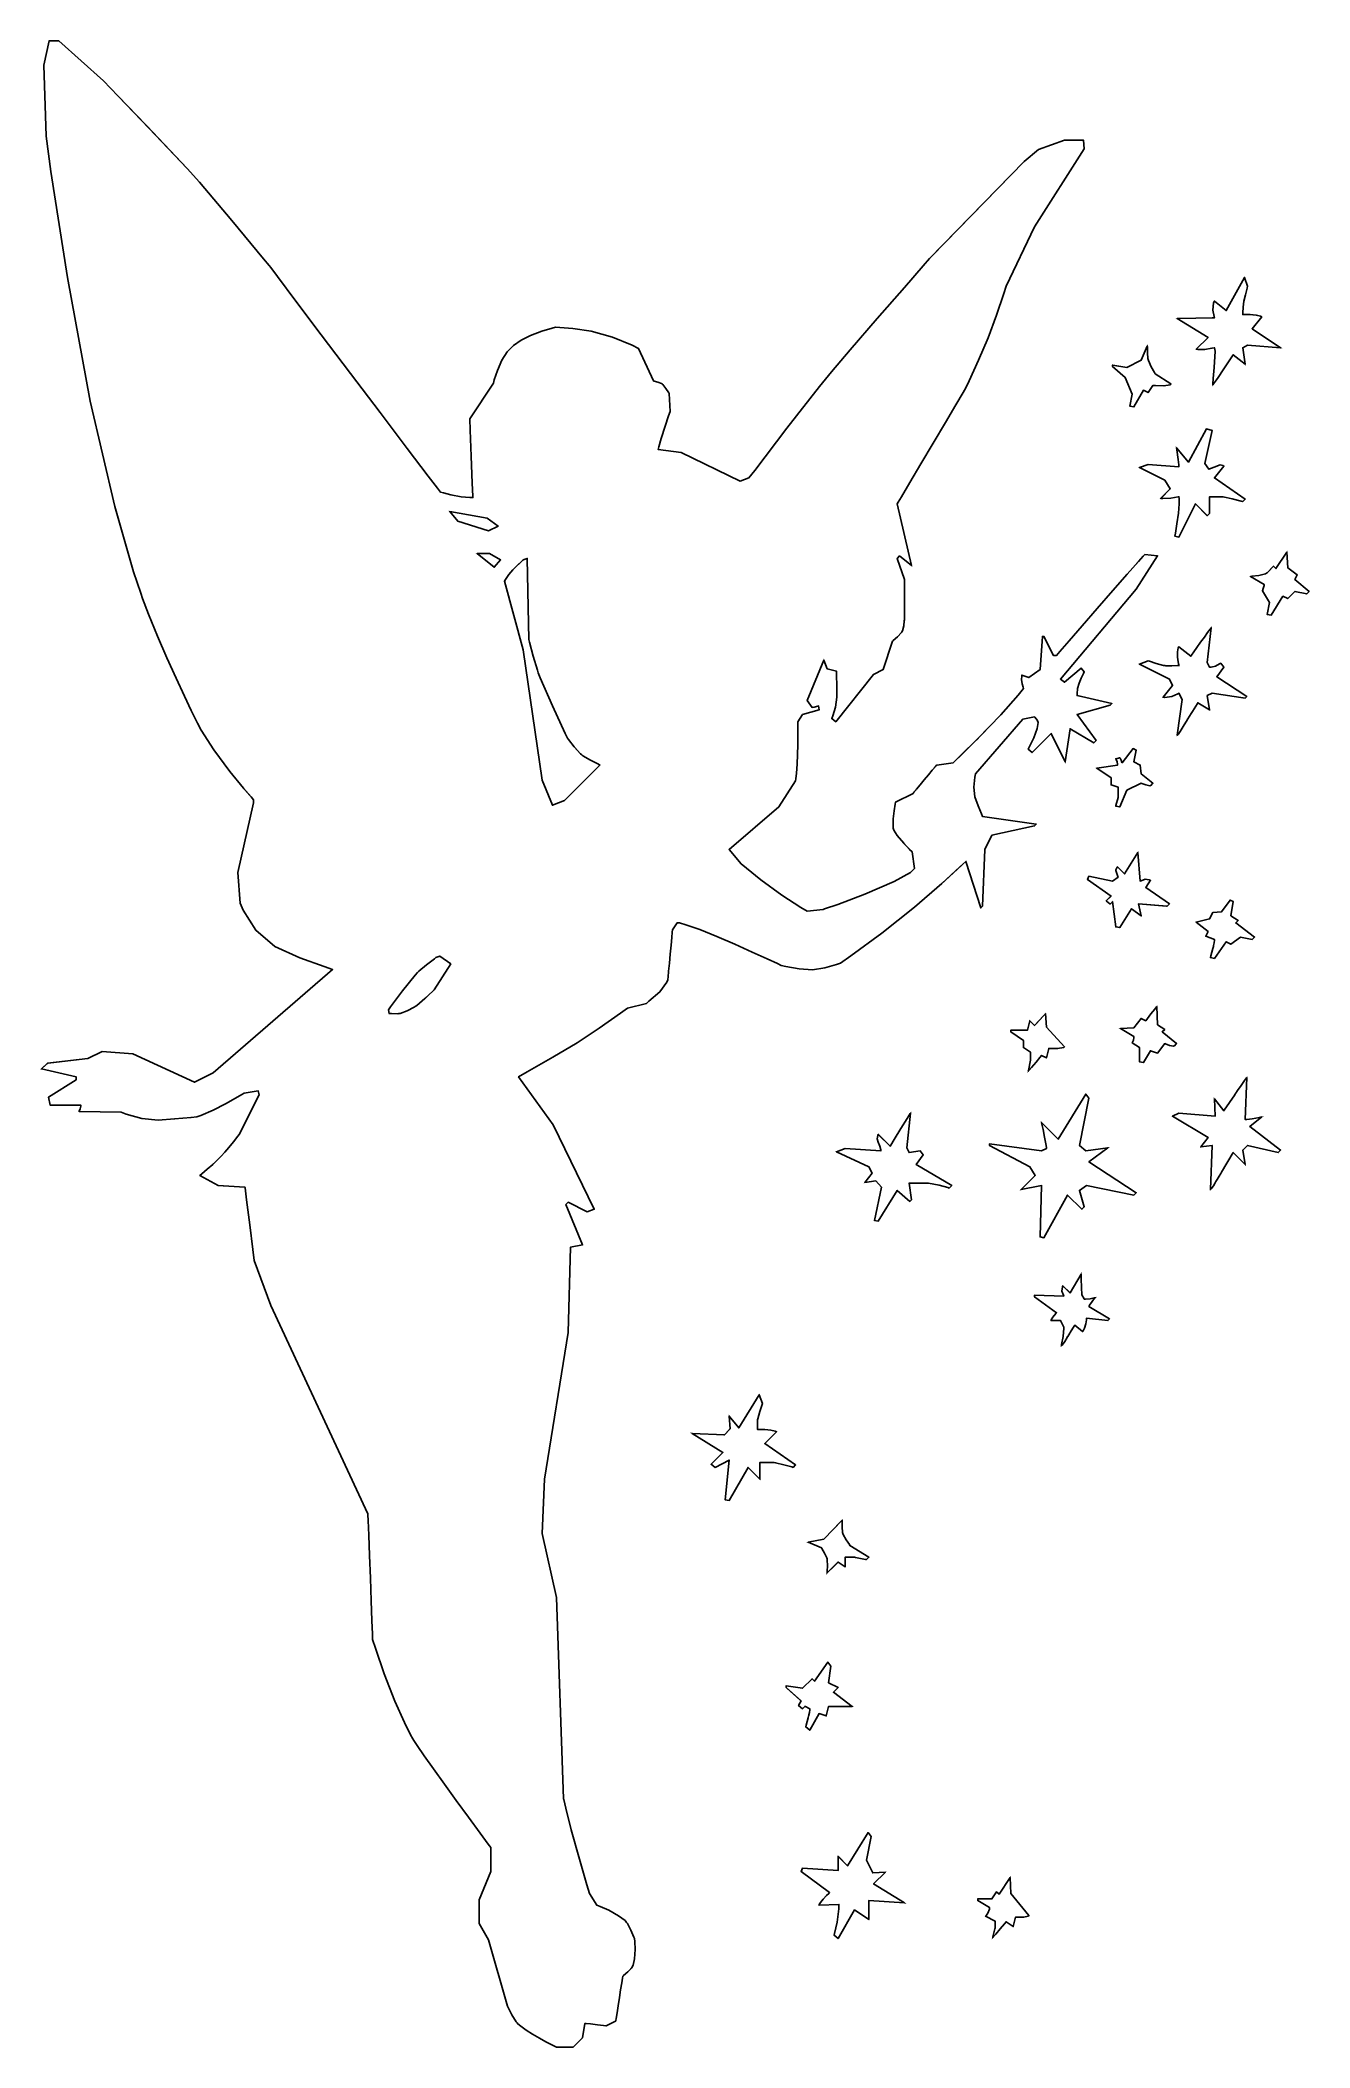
# Model space of a CAD drawing. Extents: x 4.03 to 8.46, y 3.17 to 10.17.
import ezdxf

# ---------------------------------------------------------------- set-up
doc = ezdxf.new("R2010")
doc.units = 0
doc.layers.get('0').update_dxf_attribs({"linetype": 'CONTINUOUS'})

msp = doc.modelspace()

# ---------------------------------------------------------------- linework, layer by layer
at = {"color": 0, "const_width": 0.00394}
for points in [[(4.06082, 10.1686), (4.09386, 10.1686), (4.25082, 10.0282), (4.27436, 10.0034), (4.4089, 9.86404), (4.54194, 9.72331), (4.56478, 9.69781), (4.58529, 9.67492), (4.69797, 9.54178), (4.80925, 9.4075), (4.8291, 9.38396), (4.83404, 9.37739), (4.85792, 9.34565), (4.92215, 9.26025), (5.01058, 9.14279), (5.11208, 9.00803), (5.2156, 8.87088), (5.30994, 8.74621), (5.384, 8.64893), (5.41575, 8.60742), (5.42665, 8.59381), (5.42665, 8.59381), (5.43674, 8.59082), (5.46306, 8.58421), (5.49935, 8.57758), (5.52946, 8.57454), (5.53956, 8.57454), (5.53922, 8.57915), (5.53733, 8.62532), (5.53358, 8.71907), (5.53006, 8.8094), (5.52854, 8.84983), (5.52854, 8.84983), (5.61117, 8.97374), (5.61436, 8.98497), (5.62549, 9.01818), (5.64117, 9.05404), (5.65935, 9.08268), (5.68126, 9.10568), (5.70796, 9.12435), (5.74061, 9.14025), (5.78049, 9.15468), (5.81657, 9.16581), (5.82867, 9.16922), (5.84364, 9.16818), (5.88857, 9.16461), (5.95296, 9.15494), (6.02746, 9.1339), (6.09586, 9.1059), (6.11783, 9.09489), (6.17014, 8.98199), (6.17242, 8.98118), (6.18576, 8.97743), (6.19851, 8.97244), (6.20047, 8.97097), (6.2029, 8.96912), (6.21376, 8.95546), (6.22331, 8.94043), (6.22521, 8.93793), (6.22797, 8.87463), (6.22797, 8.87463), (6.22265, 8.85969), (6.21035, 8.82383), (6.19656, 8.78033), (6.18858, 8.75206), (6.18668, 8.74246), (6.26654, 8.73144), (6.47304, 8.63238), (6.50336, 8.64339), (6.52339, 8.66922), (6.6359, 8.81629), (6.74972, 8.96224), (6.77046, 8.98753), (6.79161, 9.0134), (6.8565, 9.09006), (6.95096, 9.19917), (7.04601, 9.30778), (7.11208, 9.3834), (7.13396, 9.40875), (7.46436, 9.74735), (7.51394, 9.78863), (7.60482, 9.82167), (7.6709, 9.82167), (7.67367, 9.79139), (7.50017, 9.51882), (7.40104, 9.31239), (7.39301, 9.28711), (7.36774, 9.21149), (7.338, 9.13206), (7.30464, 9.05404), (7.27171, 8.98144), (7.26064, 8.95725), (7.26064, 8.95725), (7.25097, 8.94097), (7.22542, 8.89785), (7.18907, 8.83632), (7.14686, 8.76497), (7.10389, 8.69243), (7.06526, 8.62711), (7.03597, 8.57764), (7.02479, 8.55881), (7.02106, 8.55251), (7.07058, 8.33778), (7.02929, 8.37082), (7.02106, 8.36257), (7.04585, 8.28825), (7.04585, 8.14785), (7.04551, 8.14469), (7.04346, 8.12668), (7.03901, 8.10938), (7.03754, 8.10656), (7.03586, 8.10346), (7.02225, 8.08914), (7.00694, 8.07601), (7.0045, 8.07351), (6.97146, 7.97439), (6.93842, 7.95785), (6.80626, 7.79269), (6.79249, 7.80371), (6.79639, 7.81347), (6.80544, 7.84386), (6.81, 7.87831), (6.8099, 7.91672), (6.80903, 7.95583), (6.80903, 7.96886), (6.77599, 7.97715), (6.76492, 8.00743), (6.70714, 7.86703), (6.72364, 7.84224), (6.72364, 7.84224), (6.73107, 7.84321), (6.74328, 7.84657), (6.74567, 7.84776), (6.74843, 7.83399), (6.6906, 7.81743), (6.6741, 7.79269), (6.6741, 7.79269), (6.67415, 7.78635), (6.67421, 7.76904), (6.67415, 7.74349), (6.67378, 7.7124), (6.6729, 7.67844), (6.67139, 7.64432), (6.66906, 7.61268), (6.66689, 7.59278), (6.66581, 7.58621), (6.60796, 7.49533), (6.43451, 7.34668), (6.47581, 7.29715), (6.47581, 7.29715), (6.49447, 7.28108), (6.54486, 7.24046), (6.61854, 7.1869), (6.68435, 7.14458), (6.70714, 7.13194), (6.76221, 7.13747), (6.76764, 7.1396), (6.81315, 7.15528), (6.90836, 7.1906), (7.01036, 7.23508), (7.06717, 7.26617), (7.0816, 7.2806), (7.07335, 7.33843), (7.07335, 7.33843), (7.06418, 7.34706), (7.04346, 7.36828), (7.02115, 7.39524), (7.00917, 7.41417), (7.00726, 7.42101), (7.00662, 7.42324), (7.00635, 7.43306), (7.00732, 7.4541), (7.01031, 7.48133), (7.014, 7.50435), (7.01551, 7.51187), (7.07611, 7.54215), (7.07611, 7.54215), (7.07943, 7.54617), (7.08822, 7.55675), (7.10075, 7.57183), (7.11529, 7.58931), (7.13004, 7.6071), (7.14339, 7.62304), (7.15354, 7.63519), (7.15739, 7.63981), (7.15875, 7.64128), (7.21653, 7.64953), (7.21653, 7.64953), (7.24121, 7.67301), (7.30285, 7.73372), (7.3826, 7.817), (7.44276, 7.88476), (7.46164, 7.90831), (7.46164, 7.90831), (7.46018, 7.91282), (7.45736, 7.92426), (7.45524, 7.9394), (7.45535, 7.95133), (7.45611, 7.95514), (7.4809, 7.94683), (7.51947, 7.97439), (7.52772, 8.09), (7.53321, 8.09), (7.56629, 8.02393), (7.57726, 8.02393), (7.57726, 8.02393), (7.58914, 8.03776), (7.62076, 8.07437), (7.66607, 8.12674), (7.71903, 8.18772), (7.77354, 8.25028), (7.82351, 8.30729), (7.8629, 8.35167), (7.87972, 8.37039), (7.88569, 8.37631), (7.92974, 8.37082), (7.85542, 8.25521), (7.59104, 7.94135), (7.60482, 7.93033), (7.66265, 7.97988), (7.67367, 7.96615), (7.67128, 7.96067), (7.66357, 7.94444), (7.65571, 7.92708), (7.65067, 7.90858), (7.64887, 7.88981), (7.64887, 7.88351), (7.77001, 7.85601), (7.76454, 7.85047), (7.64887, 7.81743), (7.71496, 7.72661), (7.70671, 7.71838), (7.62408, 7.7679), (7.60758, 7.65229), (7.558, 7.75142), (7.49192, 7.68533), (7.47814, 7.69635), (7.47814, 7.69635), (7.48438, 7.70811), (7.49767, 7.73589), (7.50939, 7.76872), (7.51297, 7.78944), (7.51118, 7.79542), (7.51079, 7.79671), (7.50097, 7.80817), (7.50017, 7.80919), (7.45888, 7.80094), (7.29368, 7.611), (7.29135, 7.59961), (7.28814, 7.56451), (7.2921, 7.52994), (7.303, 7.49881), (7.31472, 7.47151), (7.31842, 7.46229), (7.50569, 7.43479), (7.50017, 7.42925), (7.35146, 7.39626), (7.32671, 7.34668), (7.31842, 7.14849), (7.31293, 7.14296), (7.26064, 7.30539), (7.23975, 7.28575), (7.17637, 7.22754), (7.08171, 7.14535), (6.96701, 7.05447), (6.85932, 6.97558), (6.82275, 6.95025), (6.80935, 6.94581), (6.76882, 6.93386), (6.72542, 6.92714), (6.6791, 6.9299), (6.63183, 6.93858), (6.61626, 6.942), (6.61626, 6.942), (6.60275, 6.9484), (6.56679, 6.96528), (6.51503, 6.98904), (6.4541, 7.01633), (6.39074, 7.04368), (6.3316, 7.06743), (6.28336, 7.08431), (6.26042, 7.09065), (6.25276, 7.09065), (6.23622, 7.06586), (6.23622, 7.06586), (6.23557, 7.05865), (6.23389, 7.03956), (6.23144, 7.01247), (6.22863, 6.98122), (6.22569, 6.94976), (6.22304, 6.92188), (6.22092, 6.90147), (6.22017, 6.89382), (6.21972, 6.89242), (6.21685, 6.88363), (6.19194, 6.84972), (6.15446, 6.81771), (6.14535, 6.80985), (6.07926, 6.79335), (6.05469, 6.77582), (5.98063, 6.72364), (5.90332, 6.67231), (5.81901, 6.62164), (5.72928, 6.57064), (5.69928, 6.55382), (5.82042, 6.38585), (5.9636, 6.09131), (5.93886, 6.08306), (5.87278, 6.1161), (5.86447, 6.10781), (5.92231, 5.96739), (5.88103, 5.95915), (5.87278, 5.66183), (5.79015, 5.14974), (5.7819, 4.95979), (5.83143, 4.73682), (5.85622, 4.03478), (5.85682, 4.03201), (5.86415, 4.00142), (5.88308, 3.92665), (5.91129, 3.82335), (5.93767, 3.73406), (5.9471, 3.70443), (5.9719, 3.66308), (5.9719, 3.66308), (5.98432, 3.65847), (6.01372, 3.64578), (6.04839, 3.62657), (6.07075, 3.60965), (6.0765, 3.60254), (6.07937, 3.59896), (6.09153, 3.57585), (6.102, 3.55165), (6.10406, 3.54747), (6.10406, 3.54747), (6.10493, 3.53614), (6.10579, 3.5089), (6.10368, 3.47618), (6.09912, 3.45458), (6.09581, 3.44835), (6.09413, 3.44532), (6.08051, 3.43093), (6.06521, 3.41781), (6.06278, 3.41531), (6.06278, 3.41531), (6.06179, 3.40901), (6.05925, 3.39225), (6.05556, 3.36837), (6.05132, 3.34071), (6.04693, 3.31261), (6.04292, 3.28728), (6.03976, 3.26812), (6.03851, 3.26079), (6.03797, 3.2584), (6.00493, 3.24192), (6.00429, 3.24203), (5.99507, 3.24337), (5.97428, 3.24621), (5.95025, 3.24897), (5.93544, 3.25017), (5.93056, 3.25017), (5.92231, 3.20057), (5.88926, 3.16758), (5.83143, 3.16758), (5.83143, 3.16758), (5.8265, 3.17008), (5.81337, 3.17692), (5.79432, 3.18701), (5.77175, 3.19949), (5.7481, 3.21332), (5.72558, 3.22749), (5.70671, 3.24104), (5.69656, 3.24963), (5.69374, 3.25293), (5.69049, 3.25672), (5.67606, 3.28103), (5.66314, 3.30643), (5.66069, 3.31071), (5.59462, 3.54199), (5.56158, 3.59978), (5.56158, 3.6824), (5.60286, 3.78147), (5.60286, 3.8641), (5.59343, 3.87668), (5.56521, 3.91456), (5.52399, 3.97032), (5.4815, 4.02838), (5.44006, 4.0855), (5.40186, 4.13872), (5.36931, 4.18494), (5.34467, 4.22108), (5.33356, 4.23812), (5.33029, 4.24397), (5.32249, 4.25792), (5.30089, 4.30067), (5.26753, 4.37506), (5.23042, 4.4706), (5.19938, 4.56065), (5.18983, 4.59088), (5.18983, 4.59088), (5.18913, 4.6091), (5.18733, 4.65722), (5.18485, 4.72558), (5.18192, 4.80431), (5.17893, 4.88374), (5.17626, 4.9541), (5.17426, 5.00569), (5.17356, 5.02501), (5.17333, 5.02865), (4.83464, 5.75543), (4.77681, 5.91233), (4.77681, 5.91233), (4.77192, 5.95117), (4.76101, 6.03728), (4.74978, 6.12489), (4.74425, 6.16635), (4.74376, 6.1684), (4.65012, 6.17389), (4.58681, 6.20969), (4.5931, 6.21506), (4.61193, 6.23112), (4.63157, 6.24821), (4.64729, 6.26275), (4.66075, 6.27626), (4.67361, 6.29042), (4.68739, 6.30681), (4.70383, 6.3271), (4.71929, 6.34646), (4.72444, 6.35286), (4.79329, 6.4905), (4.79053, 6.50424), (4.741, 6.49599), (4.73367, 6.49164), (4.71164, 6.47857), (4.67665, 6.45925), (4.63254, 6.43772), (4.59006, 6.41917), (4.57574, 6.41342), (4.55643, 6.41217), (4.49864, 6.40647), (4.44069, 6.40235), (4.38417, 6.40793), (4.32915, 6.42329), (4.31142, 6.4299), (4.16547, 6.43267), (4.16569, 6.43321), (4.16857, 6.44168), (4.17096, 6.45144), (4.17096, 6.45469), (4.06358, 6.45469), (4.05806, 6.48226), (4.15446, 6.54281), (4.15446, 6.55382), (4.03331, 6.58132), (4.05533, 6.60064), (4.19575, 6.61714), (4.24533, 6.64193), (4.35271, 6.63363), (4.56749, 6.53456), (4.63357, 6.5676), (5.04943, 6.92822), (5.021, 6.93875), (4.93533, 6.96924), (4.84858, 7.00868), (4.78168, 7.06575), (4.73779, 7.13482), (4.72721, 7.1595), (4.71897, 7.26688), (4.77403, 7.50911), (4.77403, 7.52012), (4.76519, 7.53022), (4.73867, 7.56039), (4.69075, 7.6186), (4.63553, 7.69433), (4.59169, 7.7634), (4.5785, 7.78717), (4.5785, 7.78717), (4.5726, 7.79904), (4.55658, 7.83182), (4.53282, 7.88151), (4.50364, 7.94407), (4.4714, 8.01535), (4.43853, 8.09142), (4.40733, 8.16812), (4.38661, 8.22299), (4.38026, 8.24143), (4.35449, 8.31592), (4.28965, 8.54368), (4.20421, 8.91097), (4.12418, 9.34201), (4.06662, 9.71186), (4.04981, 9.83544), (4.04156, 10.0832), (4.06082, 10.1686)], [(8.23264, 9.34267), (8.24365, 9.31239), (8.24197, 9.30479), (8.23649, 9.2819), (8.23133, 9.25956), (8.22819, 9.23882), (8.22715, 9.21967), (8.22715, 9.21326), (8.22715, 9.21326), (8.23465, 9.21337), (8.25271, 9.21289), (8.27453, 9.2105), (8.28896, 9.20714), (8.29324, 9.20497), (8.26019, 9.16368), (8.35932, 9.0976), (8.24365, 9.1059), (8.22715, 9.0976), (8.2354, 9.03982), (8.19412, 9.07286), (8.15886, 9.01997), (8.14122, 8.99354), (8.14122, 8.99354), (8.13601, 8.98508), (8.12528, 8.97108), (8.1225, 8.96826), (8.12261, 8.97021), (8.12397, 8.98958), (8.12679, 9.02897), (8.1295, 9.06689), (8.13075, 9.08388), (8.13075, 9.08388), (8.13069, 9.08496), (8.12819, 9.09657), (8.12804, 9.0976), (8.12017, 9.09631), (8.09392, 9.09104), (8.0709, 9.09088), (8.06467, 9.09213), (8.10601, 9.1334), (7.99858, 9.19949), (8.12804, 9.20226), (8.12756, 9.20611), (8.1231, 9.22851), (8.12522, 9.25444), (8.12804, 9.26004), (8.16932, 9.227), (8.23264, 9.34267)], [(7.89393, 9.10314), (7.89415, 9.09967), (7.89426, 9.07958), (7.89578, 9.05974), (7.89671, 9.05632), (7.89774, 9.05231), (7.90788, 9.03114), (7.9196, 9.01053), (7.9215, 9.00678), (7.97657, 8.97097), (7.9739, 8.96838), (7.9521, 8.96436), (7.92296, 8.9655), (7.91325, 8.9655), (7.89671, 8.94069), (7.88021, 8.94894), (7.84717, 8.89117), (7.83339, 8.89388), (7.84164, 8.93522), (7.81685, 8.993), (7.77279, 9.03157), (7.77279, 9.03706), (7.82238, 9.02881), (7.8719, 9.0536), (7.89393, 9.10314)], [(8.10047, 8.81407), (8.11974, 8.80854), (8.095, 8.69293), (8.10872, 8.67367), (8.13629, 8.68468), (8.13894, 8.68576), (8.14849, 8.68837), (8.15826, 8.68608), (8.16108, 8.68468), (8.12804, 8.64339), (8.2354, 8.56907), (8.22715, 8.56076), (8.22157, 8.56201), (8.19011, 8.56999), (8.15847, 8.57671), (8.15283, 8.57731), (8.14974, 8.57769), (8.12104, 8.57731), (8.11149, 8.57731), (8.11149, 8.51947), (8.10325, 8.51124), (8.06196, 8.55251), (8.00413, 8.4369), (7.99035, 8.43967), (7.99175, 8.45042), (7.99658, 8.48247), (8.00222, 8.52061), (8.00538, 8.55274), (8.00532, 8.57135), (8.00413, 8.57731), (8.00146, 8.57687), (7.97553, 8.57254), (7.94542, 8.57086), (7.94075, 8.57178), (7.97379, 8.60482), (7.95454, 8.6351), (7.86643, 8.67914), (7.89671, 8.69015), (8.00413, 8.68192), (8.00413, 8.68837), (8.00142, 8.70757), (7.99681, 8.74143), (7.99582, 8.74799), (8.03717, 8.69846), (8.10047, 8.81407)], [(5.45871, 8.52567), (5.48725, 8.49197), (5.59462, 8.45893), (5.62765, 8.47542), (5.58914, 8.50299), (5.45871, 8.52567)], [(5.55447, 8.37939), (5.61404, 8.33165), (5.63639, 8.35736), (5.59739, 8.37907), (5.55447, 8.37939)], [(5.71576, 8.35704), (5.7105, 8.35215), (5.69467, 8.33757), (5.67936, 8.32264), (5.66575, 8.30643), (5.65349, 8.28874), (5.64968, 8.28271), (5.71576, 8.04318), (5.7819, 7.58897), (5.81765, 7.50087), (5.859, 7.51736), (5.98292, 7.64128), (5.97814, 7.64399), (5.95042, 7.65804), (5.92372, 7.67361), (5.91954, 7.67703), (5.9151, 7.68067), (5.89372, 7.70492), (5.87369, 7.73053), (5.87001, 7.73486), (5.86236, 7.75201), (5.81717, 7.84842), (5.77453, 7.94575), (5.76812, 7.96337), (5.76503, 7.9719), (5.75065, 8.02094), (5.73753, 8.07036), (5.73508, 8.079), (5.72954, 8.36257), (5.71576, 8.35704)], [(8.38135, 8.3846), (8.38411, 8.32954), (8.41715, 8.30474), (8.4089, 8.28825), (8.45844, 8.24696), (8.45019, 8.23867), (8.4089, 8.24696), (8.38411, 8.22217), (8.36757, 8.23042), (8.32628, 8.16433), (8.3125, 8.1671), (8.32081, 8.20839), (8.29601, 8.24968), (8.29601, 8.24968), (8.29872, 8.25732), (8.30149, 8.26812), (8.30149, 8.27171), (8.25467, 8.29926), (8.25879, 8.30013), (8.28282, 8.30306), (8.30604, 8.30832), (8.30979, 8.31028), (8.31207, 8.31153), (8.33262, 8.33317), (8.33453, 8.33501), (8.34283, 8.32676), (8.38135, 8.3846)], [(8.11703, 8.12028), (8.10325, 7.99918), (8.11149, 7.98264), (8.1166, 7.98264), (8.13194, 7.9866), (8.14606, 7.99447), (8.15007, 7.99642), (8.16108, 7.98264), (8.13629, 7.9496), (8.24094, 7.88081), (8.2354, 7.87528), (8.11974, 7.89176), (8.10325, 7.88351), (8.11149, 7.83399), (8.07021, 7.85878), (8.06862, 7.85628), (8.05143, 7.82829), (8.04953, 7.82519), (8.04953, 7.82519), (8.04699, 7.82118), (8.04144, 7.81213), (8.03581, 7.80296), (8.03315, 7.79861), (8.03304, 7.79833), (8.03271, 7.7979), (8.0286, 7.7909), (8.01926, 7.77539), (8.00814, 7.75825), (8.00114, 7.74849), (7.99858, 7.74588), (8.01514, 7.86979), (8.00413, 7.89176), (8.00017, 7.89019), (7.97965, 7.88075), (7.95508, 7.87685), (7.94906, 7.87804), (7.9821, 7.91932), (7.97108, 7.94135), (7.86643, 7.99365), (7.89671, 8.00467), (7.90104, 8.00347), (7.9254, 7.99556), (7.95003, 7.98882), (7.95454, 7.98817), (7.95817, 7.98768), (7.97922, 7.98742), (7.99789, 7.98817), (8.00413, 7.98817), (8.00379, 7.99143), (8.00201, 8.00103), (7.99951, 8.01801), (7.99935, 8.03663), (8.00211, 8.05024), (8.00413, 8.05419), (8.04542, 8.02115), (8.04542, 8.02115), (8.04833, 8.02533), (8.05615, 8.03629), (8.06728, 8.05181), (8.08014, 8.06967), (8.0931, 8.08768), (8.1046, 8.10363), (8.11313, 8.11524), (8.11626, 8.11957), (8.11703, 8.12028)], [(7.8444, 7.69906), (7.85542, 7.69358), (7.84717, 7.65229), (7.86919, 7.64128), (7.8719, 7.611), (7.91325, 7.57796), (7.9126, 7.57736), (7.90576, 7.56993), (7.90494, 7.56967), (7.90246, 7.56901), (7.88846, 7.57189), (7.87435, 7.57736), (7.8719, 7.57796), (7.82238, 7.55317), (7.79758, 7.49533), (7.78381, 7.4981), (7.7844, 7.5006), (7.79172, 7.52865), (7.79204, 7.53114), (7.79232, 7.53364), (7.79204, 7.55658), (7.79204, 7.56418), (7.76731, 7.57243), (7.76731, 7.59722), (7.71772, 7.63026), (7.78933, 7.64128), (7.78933, 7.64421), (7.78819, 7.653), (7.78489, 7.66114), (7.78381, 7.66331), (7.78483, 7.66351), (7.7966, 7.66656), (7.79758, 7.66607), (7.79883, 7.66547), (7.80263, 7.65875), (7.80518, 7.65076), (7.80583, 7.64953), (7.8444, 7.69906)], [(7.86089, 7.33567), (7.86919, 7.23654), (7.87289, 7.23779), (7.88656, 7.24283), (7.90093, 7.24132), (7.90494, 7.23931), (7.88846, 7.21451), (7.97108, 7.15674), (7.96278, 7.14849), (7.86367, 7.15674), (7.8719, 7.11546), (7.83886, 7.14019), (7.79758, 7.07417), (7.78381, 7.07688), (7.77279, 7.16499), (7.77214, 7.16439), (7.7654, 7.15679), (7.76454, 7.15674), (7.76318, 7.15668), (7.75179, 7.16694), (7.75076, 7.16775), (7.76731, 7.18425), (7.68468, 7.24208), (7.69015, 7.2531), (7.77279, 7.23654), (7.79204, 7.25032), (7.79139, 7.25222), (7.78364, 7.27317), (7.78381, 7.27513), (7.78386, 7.27604), (7.7889, 7.28532), (7.78933, 7.28614), (7.81413, 7.26133), (7.86089, 7.33567)], [(8.18311, 7.17051), (8.19412, 7.16499), (8.18587, 7.11546), (8.21061, 7.0989), (8.20236, 7.09065), (8.26844, 7.04113), (8.26019, 7.03282), (8.21892, 7.04113), (8.18587, 7.01633), (8.16932, 7.02458), (8.12804, 6.96674), (8.11426, 6.96951), (8.11426, 6.96951), (8.11578, 6.97532), (8.11914, 6.98817), (8.12267, 7.00151), (8.1244, 7.00808), (8.12457, 7.00874), (8.12532, 7.01172), (8.12744, 7.02094), (8.12804, 7.02989), (8.12804, 7.03282), (8.09771, 7.04383), (8.10601, 7.06039), (8.06467, 7.09343), (8.11149, 7.10444), (8.1225, 7.12646), (8.15283, 7.12918), (8.18311, 7.17051)], [(5.41015, 6.96951), (5.40539, 6.9656), (5.37776, 6.94412), (5.35107, 6.92165), (5.34679, 6.91721), (5.33817, 6.90842), (5.29438, 6.85385), (5.25256, 6.79753), (5.2449, 6.78782), (5.24767, 6.77403), (5.25592, 6.77403), (5.27826, 6.77354), (5.28071, 6.77403), (5.28532, 6.77501), (5.31054, 6.78413), (5.33453, 6.79633), (5.33854, 6.79883), (5.34407, 6.80236), (5.3725, 6.82656), (5.39963, 6.85232), (5.40462, 6.85667), (5.46246, 6.94749), (5.42389, 6.97504), (5.41015, 6.96951)], [(7.92703, 6.79883), (7.92974, 6.73551), (7.95454, 6.71897), (7.94629, 6.71072), (7.99582, 6.66943), (7.99517, 6.66883), (7.98839, 6.66146), (7.98757, 6.66118), (7.98508, 6.66054), (7.97108, 6.66336), (7.95697, 6.66883), (7.95454, 6.66943), (7.92974, 6.63639), (7.90494, 6.64464), (7.88021, 6.60335), (7.86643, 6.60612), (7.86643, 6.65565), (7.84164, 6.67219), (7.84261, 6.67426), (7.84592, 6.68201), (7.84717, 6.69119), (7.84717, 6.69422), (7.80035, 6.72174), (7.84717, 6.7245), (7.8719, 6.75754), (7.88846, 6.74929), (7.88846, 6.74929), (7.89404, 6.75667), (7.90657, 6.773), (7.91971, 6.78988), (7.92626, 6.79812), (7.92703, 6.79883)], [(7.53874, 6.77403), (7.5415, 6.72726), (7.60482, 6.65842), (7.60221, 6.65582), (7.58029, 6.65181), (7.55735, 6.65294), (7.54975, 6.65294), (7.5415, 6.6199), (7.52496, 6.62815), (7.52496, 6.62815), (7.51904, 6.62099), (7.50538, 6.60444), (7.48975, 6.58599), (7.48068, 6.57563), (7.47814, 6.57308), (7.47874, 6.57617), (7.48611, 6.61128), (7.48643, 6.61436), (7.4866, 6.61626), (7.48643, 6.63346), (7.48643, 6.63917), (7.46164, 6.65565), (7.46164, 6.68044), (7.41758, 6.71072), (7.41758, 6.71625), (7.47542, 6.71625), (7.48367, 6.74929), (7.50017, 6.73275), (7.50017, 6.73275), (7.50581, 6.73888), (7.51844, 6.75244), (7.53157, 6.7665), (7.53803, 6.77339), (7.53874, 6.77403)], [(8.24094, 6.55106), (8.2354, 6.40517), (8.24154, 6.40517), (8.2601, 6.40739), (8.28603, 6.41217), (8.29324, 6.41342), (8.25196, 6.38037), (8.35932, 6.29779), (8.35107, 6.2895), (8.24365, 6.31429), (8.22715, 6.29779), (8.2354, 6.24821), (8.19412, 6.2895), (8.15283, 6.22071), (8.15283, 6.22071), (8.15022, 6.21647), (8.14426, 6.20654), (8.13743, 6.1951), (8.13336, 6.18832), (8.13217, 6.18631), (8.13081, 6.18408), (8.12506, 6.17378), (8.11686, 6.16276), (8.11426, 6.1601), (8.11974, 6.31429), (8.08122, 6.30881), (8.10601, 6.34185), (7.9821, 6.41618), (8.00413, 6.42719), (8.13075, 6.41618), (8.12804, 6.47672), (8.16108, 6.43544), (8.16249, 6.43756), (8.1805, 6.46386), (8.18267, 6.46701), (8.18267, 6.46701), (8.18864, 6.47586), (8.199, 6.491), (8.20117, 6.49414), (8.20247, 6.4961), (8.20888, 6.50558), (8.22114, 6.52365), (8.23335, 6.54118), (8.23969, 6.54986), (8.24094, 6.55106)], [(7.67914, 6.49322), (7.69015, 6.47949), (7.65712, 6.31429), (7.67914, 6.29503), (7.75629, 6.30604), (7.69015, 6.25646), (7.85542, 6.14908), (7.84717, 6.14085), (7.68192, 6.17389), (7.65712, 6.15739), (7.67367, 6.09956), (7.66542, 6.09131), (7.61583, 6.14085), (7.53321, 5.99219), (7.51947, 5.99496), (7.52496, 6.17389), (7.4534, 6.1601), (7.50293, 6.20969), (7.48367, 6.23996), (7.34321, 6.31429), (7.34321, 6.31982), (7.52496, 6.29503), (7.5415, 6.30328), (7.5415, 6.3074), (7.53976, 6.31976), (7.53554, 6.34321), (7.53017, 6.36942), (7.52621, 6.38797), (7.52496, 6.39415), (7.58279, 6.33632), (7.67914, 6.49322)], [(7.06787, 6.42719), (7.0541, 6.30604), (7.06233, 6.2895), (7.10092, 6.29503), (7.11193, 6.28125), (7.08713, 6.24821), (7.21104, 6.17389), (7.20281, 6.16564), (7.19715, 6.16704), (7.16683, 6.176), (7.12972, 6.18213), (7.1174, 6.18213), (7.11257, 6.18213), (7.10172, 6.18213), (7.09814, 6.18213), (7.09814, 6.18213), (7.08203, 6.18213), (7.06722, 6.18213), (7.06233, 6.18213), (7.07058, 6.12435), (7.06511, 6.11882), (7.02106, 6.15739), (6.95497, 6.05003), (6.94119, 6.05274), (6.96599, 6.1684), (6.94667, 6.19043), (6.90815, 6.1849), (6.93294, 6.21793), (6.92193, 6.23996), (6.80903, 6.29226), (6.83931, 6.30328), (6.96322, 6.29503), (6.96322, 6.29932), (6.96018, 6.31218), (6.95449, 6.32503), (6.95107, 6.3374), (6.95324, 6.34939), (6.95497, 6.35286), (6.99625, 6.31153), (6.99858, 6.31543), (7.01047, 6.33529), (7.03315, 6.37278), (7.05528, 6.40858), (7.06625, 6.42562), (7.06787, 6.42719)], [(7.66265, 5.86556), (7.66265, 5.86556), (7.66292, 5.85835), (7.66351, 5.84233), (7.66417, 5.82601), (7.66444, 5.81825), (7.6645, 5.81782), (7.66456, 5.81603), (7.66493, 5.79568), (7.66542, 5.79394), (7.66575, 5.79264), (7.67301, 5.77869), (7.67367, 5.77746), (7.67871, 5.77746), (7.69401, 5.77919), (7.70871, 5.78228), (7.71224, 5.78293), (7.71001, 5.78076), (7.7015, 5.76997), (7.69254, 5.75629), (7.69015, 5.75265), (7.76178, 5.70861), (7.75629, 5.70313), (7.68192, 5.71137), (7.68192, 5.71137), (7.68121, 5.70557), (7.67888, 5.69189), (7.67464, 5.67626), (7.67036, 5.66689), (7.66812, 5.66461), (7.64063, 5.68658), (7.64063, 5.68658), (7.63683, 5.68061), (7.62853, 5.66726), (7.62001, 5.65375), (7.616, 5.64729), (7.61583, 5.64697), (7.61393, 5.64399), (7.60607, 5.63058), (7.59651, 5.61778), (7.59381, 5.61501), (7.5944, 5.62001), (7.6001, 5.64811), (7.60286, 5.67622), (7.60206, 5.6811), (7.60172, 5.68294), (7.59185, 5.7015), (7.59104, 5.70313), (7.558, 5.70313), (7.558, 5.706), (7.56375, 5.71457), (7.57465, 5.72771), (7.57726, 5.73063), (7.50017, 5.78569), (7.50017, 5.79124), (7.60206, 5.78847), (7.60081, 5.79215), (7.59581, 5.80588), (7.59733, 5.82026), (7.59933, 5.82428), (7.62408, 5.79949), (7.66265, 5.86556)], [(6.53917, 5.44433), (6.55018, 5.41407), (6.54893, 5.40972), (6.54096, 5.38536), (6.53424, 5.36074), (6.53364, 5.35622), (6.53326, 5.35379), (6.53364, 5.33083), (6.53364, 5.32319), (6.53364, 5.32319), (6.54058, 5.32362), (6.55772, 5.32357), (6.57932, 5.32129), (6.595, 5.31733), (6.59972, 5.31494), (6.55843, 5.27365), (6.66581, 5.19933), (6.65756, 5.19103), (6.65256, 5.19228), (6.62468, 5.20025), (6.59651, 5.20697), (6.59147, 5.20757), (6.58778, 5.20806), (6.55333, 5.20757), (6.54189, 5.20757), (6.54189, 5.14974), (6.5006, 5.19103), (6.43451, 5.07542), (6.42074, 5.07818), (6.43451, 5.21582), (6.38493, 5.19103), (6.37115, 5.20204), (6.41249, 5.24338), (6.30507, 5.3094), (6.41797, 5.30393), (6.43728, 5.32596), (6.43451, 5.37001), (6.46756, 5.32872), (6.53917, 5.44433)], [(6.82829, 5.00662), (6.82844, 5.00315), (6.8284, 4.98301), (6.82997, 4.96317), (6.83106, 4.95979), (6.83208, 4.95638), (6.84218, 4.93864), (6.85389, 4.9216), (6.85579, 4.91851), (6.92193, 4.87722), (6.91363, 4.86893), (6.91054, 4.86957), (6.87549, 4.87696), (6.87235, 4.87722), (6.86985, 4.8775), (6.8469, 4.87722), (6.83931, 4.87722), (6.83931, 4.84418), (6.81451, 4.86068), (6.81451, 4.86068), (6.80865, 4.85487), (6.79568, 4.8419), (6.7825, 4.82872), (6.77626, 4.82249), (6.77599, 4.82215), (6.77599, 4.8284), (6.77724, 4.84711), (6.77681, 4.86811), (6.77599, 4.87169), (6.77522, 4.87483), (6.76736, 4.89139), (6.75808, 4.90739), (6.75667, 4.91026), (6.70985, 4.92953), (6.76492, 4.94054), (6.82829, 5.00662)], [(6.77869, 4.51107), (6.78971, 4.49729), (6.78147, 4.43946), (6.81451, 4.42296), (6.79801, 4.40642), (6.8641, 4.35688), (6.8641, 4.35688), (6.85504, 4.35688), (6.83311, 4.35688), (6.80599, 4.35688), (6.7876, 4.35688), (6.78147, 4.35688), (6.77322, 4.32383), (6.74843, 4.33208), (6.71539, 4.27431), (6.70161, 4.28532), (6.70161, 4.28532), (6.70313, 4.29113), (6.70649, 4.30399), (6.71001, 4.31733), (6.71175, 4.32389), (6.71192, 4.32454), (6.71257, 4.3271), (6.71463, 4.33589), (6.71539, 4.34549), (6.71539, 4.34864), (6.71414, 4.34928), (6.70019, 4.3571), (6.69883, 4.35688), (6.69797, 4.35678), (6.69119, 4.34928), (6.6906, 4.34864), (6.67681, 4.35965), (6.68511, 4.37614), (6.63276, 4.42296), (6.63276, 4.42844), (6.6906, 4.42019), (6.72364, 4.45324), (6.73188, 4.44499), (6.77869, 4.51107)], [(6.91917, 3.91639), (6.93018, 3.90261), (6.91363, 3.82004), (6.93565, 3.77599), (6.97971, 3.77875), (6.93842, 3.73747), (7.04585, 3.67139), (6.92193, 3.67964), (6.92193, 3.61356), (6.87235, 3.6466), (6.81451, 3.54747), (6.80072, 3.55849), (6.80197, 3.56472), (6.81087, 3.60385), (6.81728, 3.65039), (6.81728, 3.66585), (6.74843, 3.66308), (6.74843, 3.66547), (6.75256, 3.67247), (6.76243, 3.68457), (6.77425, 3.69694), (6.78179, 3.70454), (6.78424, 3.70714), (6.68511, 3.78147), (6.6906, 3.79249), (6.81451, 3.78424), (6.81451, 3.78657), (6.81451, 3.7934), (6.81451, 3.81028), (6.81451, 3.82656), (6.81451, 3.83382), (6.81451, 3.83382), (6.84754, 3.80078), (6.91917, 3.91639)], [(7.41482, 3.7595), (7.41758, 3.70443), (7.4809, 3.62733), (7.47868, 3.62511), (7.46181, 3.62125), (7.44097, 3.62181), (7.43408, 3.62181), (7.42583, 3.58876), (7.40104, 3.60531), (7.40104, 3.60531), (7.39492, 3.59793), (7.38081, 3.581), (7.36513, 3.56244), (7.35633, 3.5524), (7.35422, 3.55024), (7.35482, 3.55274), (7.36219, 3.58078), (7.36253, 3.58328), (7.36274, 3.58512), (7.36253, 3.60238), (7.36253, 3.60807), (7.32943, 3.62457), (7.33008, 3.62549), (7.33729, 3.63525), (7.34321, 3.64996), (7.34321, 3.65483), (7.30192, 3.67964), (7.30192, 3.68511), (7.35146, 3.68511), (7.368, 3.7099), (7.37625, 3.70167), (7.41482, 3.7595)]]:
    msp.add_lwpolyline(points, close=True, dxfattribs=at)
at = {"color": 0}
for points in [[(4.06082, 10.1686), (4.09386, 10.1686), (4.25082, 10.0282), (4.27436, 10.0034), (4.4089, 9.86404), (4.54194, 9.72331), (4.56478, 9.69781), (4.58529, 9.67492), (4.69797, 9.54178), (4.80925, 9.4075), (4.8291, 9.38396), (4.83404, 9.37739), (4.85792, 9.34565), (4.92215, 9.26025), (5.01058, 9.14279), (5.11208, 9.00803), (5.2156, 8.87088), (5.30994, 8.74621), (5.384, 8.64893), (5.41575, 8.60742), (5.42665, 8.59381), (5.42665, 8.59381), (5.43674, 8.59082), (5.46306, 8.58421), (5.49935, 8.57758), (5.52946, 8.57454), (5.53956, 8.57454), (5.53922, 8.57915), (5.53733, 8.62532), (5.53358, 8.71907), (5.53006, 8.8094), (5.52854, 8.84983), (5.52854, 8.84983), (5.61117, 8.97374), (5.61436, 8.98497), (5.62549, 9.01818), (5.64117, 9.05404), (5.65935, 9.08268), (5.68126, 9.10568), (5.70796, 9.12435), (5.74061, 9.14025), (5.78049, 9.15468), (5.81657, 9.16581), (5.82867, 9.16922), (5.84364, 9.16818), (5.88857, 9.16461), (5.95296, 9.15494), (6.02746, 9.1339), (6.09586, 9.1059), (6.11783, 9.09489), (6.17014, 8.98199), (6.17242, 8.98118), (6.18576, 8.97743), (6.19851, 8.97244), (6.20047, 8.97097), (6.2029, 8.96912), (6.21376, 8.95546), (6.22331, 8.94043), (6.22521, 8.93793), (6.22797, 8.87463), (6.22797, 8.87463), (6.22265, 8.85969), (6.21035, 8.82383), (6.19656, 8.78033), (6.18858, 8.75206), (6.18668, 8.74246), (6.26654, 8.73144), (6.47304, 8.63238), (6.50336, 8.64339), (6.52339, 8.66922), (6.6359, 8.81629), (6.74972, 8.96224), (6.77046, 8.98753), (6.79161, 9.0134), (6.8565, 9.09006), (6.95096, 9.19917), (7.04601, 9.30778), (7.11208, 9.3834), (7.13396, 9.40875), (7.46436, 9.74735), (7.51394, 9.78863), (7.60482, 9.82167), (7.6709, 9.82167), (7.67367, 9.79139), (7.50017, 9.51882), (7.40104, 9.31239), (7.39301, 9.28711), (7.36774, 9.21149), (7.338, 9.13206), (7.30464, 9.05404), (7.27171, 8.98144), (7.26064, 8.95725), (7.26064, 8.95725), (7.25097, 8.94097), (7.22542, 8.89785), (7.18907, 8.83632), (7.14686, 8.76497), (7.10389, 8.69243), (7.06526, 8.62711), (7.03597, 8.57764), (7.02479, 8.55881), (7.02106, 8.55251), (7.07058, 8.33778), (7.02929, 8.37082), (7.02106, 8.36257), (7.04585, 8.28825), (7.04585, 8.14785), (7.04551, 8.14469), (7.04346, 8.12668), (7.03901, 8.10938), (7.03754, 8.10656), (7.03586, 8.10346), (7.02225, 8.08914), (7.00694, 8.07601), (7.0045, 8.07351), (6.97146, 7.97439), (6.93842, 7.95785), (6.80626, 7.79269), (6.79249, 7.80371), (6.79639, 7.81347), (6.80544, 7.84386), (6.81, 7.87831), (6.8099, 7.91672), (6.80903, 7.95583), (6.80903, 7.96886), (6.77599, 7.97715), (6.76492, 8.00743), (6.70714, 7.86703), (6.72364, 7.84224), (6.72364, 7.84224), (6.73107, 7.84321), (6.74328, 7.84657), (6.74567, 7.84776), (6.74843, 7.83399), (6.6906, 7.81743), (6.6741, 7.79269), (6.6741, 7.79269), (6.67415, 7.78635), (6.67421, 7.76904), (6.67415, 7.74349), (6.67378, 7.7124), (6.6729, 7.67844), (6.67139, 7.64432), (6.66906, 7.61268), (6.66689, 7.59278), (6.66581, 7.58621), (6.60796, 7.49533), (6.43451, 7.34668), (6.47581, 7.29715), (6.47581, 7.29715), (6.49447, 7.28108), (6.54486, 7.24046), (6.61854, 7.1869), (6.68435, 7.14458), (6.70714, 7.13194), (6.76221, 7.13747), (6.76764, 7.1396), (6.81315, 7.15528), (6.90836, 7.1906), (7.01036, 7.23508), (7.06717, 7.26617), (7.0816, 7.2806), (7.07335, 7.33843), (7.07335, 7.33843), (7.06418, 7.34706), (7.04346, 7.36828), (7.02115, 7.39524), (7.00917, 7.41417), (7.00726, 7.42101), (7.00662, 7.42324), (7.00635, 7.43306), (7.00732, 7.4541), (7.01031, 7.48133), (7.014, 7.50435), (7.01551, 7.51187), (7.07611, 7.54215), (7.07611, 7.54215), (7.07943, 7.54617), (7.08822, 7.55675), (7.10075, 7.57183), (7.11529, 7.58931), (7.13004, 7.6071), (7.14339, 7.62304), (7.15354, 7.63519), (7.15739, 7.63981), (7.15875, 7.64128), (7.21653, 7.64953), (7.21653, 7.64953), (7.24121, 7.67301), (7.30285, 7.73372), (7.3826, 7.817), (7.44276, 7.88476), (7.46164, 7.90831), (7.46164, 7.90831), (7.46018, 7.91282), (7.45736, 7.92426), (7.45524, 7.9394), (7.45535, 7.95133), (7.45611, 7.95514), (7.4809, 7.94683), (7.51947, 7.97439), (7.52772, 8.09), (7.53321, 8.09), (7.56629, 8.02393), (7.57726, 8.02393), (7.57726, 8.02393), (7.58914, 8.03776), (7.62076, 8.07437), (7.66607, 8.12674), (7.71903, 8.18772), (7.77354, 8.25028), (7.82351, 8.30729), (7.8629, 8.35167), (7.87972, 8.37039), (7.88569, 8.37631), (7.92974, 8.37082), (7.85542, 8.25521), (7.59104, 7.94135), (7.60482, 7.93033), (7.66265, 7.97988), (7.67367, 7.96615), (7.67128, 7.96067), (7.66357, 7.94444), (7.65571, 7.92708), (7.65067, 7.90858), (7.64887, 7.88981), (7.64887, 7.88351), (7.77001, 7.85601), (7.76454, 7.85047), (7.64887, 7.81743), (7.71496, 7.72661), (7.70671, 7.71838), (7.62408, 7.7679), (7.60758, 7.65229), (7.558, 7.75142), (7.49192, 7.68533), (7.47814, 7.69635), (7.47814, 7.69635), (7.48438, 7.70811), (7.49767, 7.73589), (7.50939, 7.76872), (7.51297, 7.78944), (7.51118, 7.79542), (7.51079, 7.79671), (7.50097, 7.80817), (7.50017, 7.80919), (7.45888, 7.80094), (7.29368, 7.611), (7.29135, 7.59961), (7.28814, 7.56451), (7.2921, 7.52994), (7.303, 7.49881), (7.31472, 7.47151), (7.31842, 7.46229), (7.50569, 7.43479), (7.50017, 7.42925), (7.35146, 7.39626), (7.32671, 7.34668), (7.31842, 7.14849), (7.31293, 7.14296), (7.26064, 7.30539), (7.23975, 7.28575), (7.17637, 7.22754), (7.08171, 7.14535), (6.96701, 7.05447), (6.85932, 6.97558), (6.82275, 6.95025), (6.80935, 6.94581), (6.76882, 6.93386), (6.72542, 6.92714), (6.6791, 6.9299), (6.63183, 6.93858), (6.61626, 6.942), (6.61626, 6.942), (6.60275, 6.9484), (6.56679, 6.96528), (6.51503, 6.98904), (6.4541, 7.01633), (6.39074, 7.04368), (6.3316, 7.06743), (6.28336, 7.08431), (6.26042, 7.09065), (6.25276, 7.09065), (6.23622, 7.06586), (6.23622, 7.06586), (6.23557, 7.05865), (6.23389, 7.03956), (6.23144, 7.01247), (6.22863, 6.98122), (6.22569, 6.94976), (6.22304, 6.92188), (6.22092, 6.90147), (6.22017, 6.89382), (6.21972, 6.89242), (6.21685, 6.88363), (6.19194, 6.84972), (6.15446, 6.81771), (6.14535, 6.80985), (6.07926, 6.79335), (6.05469, 6.77582), (5.98063, 6.72364), (5.90332, 6.67231), (5.81901, 6.62164), (5.72928, 6.57064), (5.69928, 6.55382), (5.82042, 6.38585), (5.9636, 6.09131), (5.93886, 6.08306), (5.87278, 6.1161), (5.86447, 6.10781), (5.92231, 5.96739), (5.88103, 5.95915), (5.87278, 5.66183), (5.79015, 5.14974), (5.7819, 4.95979), (5.83143, 4.73682), (5.85622, 4.03478), (5.85682, 4.03201), (5.86415, 4.00142), (5.88308, 3.92665), (5.91129, 3.82335), (5.93767, 3.73406), (5.9471, 3.70443), (5.9719, 3.66308), (5.9719, 3.66308), (5.98432, 3.65847), (6.01372, 3.64578), (6.04839, 3.62657), (6.07075, 3.60965), (6.0765, 3.60254), (6.07937, 3.59896), (6.09153, 3.57585), (6.102, 3.55165), (6.10406, 3.54747), (6.10406, 3.54747), (6.10493, 3.53614), (6.10579, 3.5089), (6.10368, 3.47618), (6.09912, 3.45458), (6.09581, 3.44835), (6.09413, 3.44532), (6.08051, 3.43093), (6.06521, 3.41781), (6.06278, 3.41531), (6.06278, 3.41531), (6.06179, 3.40901), (6.05925, 3.39225), (6.05556, 3.36837), (6.05132, 3.34071), (6.04693, 3.31261), (6.04292, 3.28728), (6.03976, 3.26812), (6.03851, 3.26079), (6.03797, 3.2584), (6.00493, 3.24192), (6.00429, 3.24203), (5.99507, 3.24337), (5.97428, 3.24621), (5.95025, 3.24897), (5.93544, 3.25017), (5.93056, 3.25017), (5.92231, 3.20057), (5.88926, 3.16758), (5.83143, 3.16758), (5.83143, 3.16758), (5.8265, 3.17008), (5.81337, 3.17692), (5.79432, 3.18701), (5.77175, 3.19949), (5.7481, 3.21332), (5.72558, 3.22749), (5.70671, 3.24104), (5.69656, 3.24963), (5.69374, 3.25293), (5.69049, 3.25672), (5.67606, 3.28103), (5.66314, 3.30643), (5.66069, 3.31071), (5.59462, 3.54199), (5.56158, 3.59978), (5.56158, 3.6824), (5.60286, 3.78147), (5.60286, 3.8641), (5.59343, 3.87668), (5.56521, 3.91456), (5.52399, 3.97032), (5.4815, 4.02838), (5.44006, 4.0855), (5.40186, 4.13872), (5.36931, 4.18494), (5.34467, 4.22108), (5.33356, 4.23812), (5.33029, 4.24397), (5.32249, 4.25792), (5.30089, 4.30067), (5.26753, 4.37506), (5.23042, 4.4706), (5.19938, 4.56065), (5.18983, 4.59088), (5.18983, 4.59088), (5.18913, 4.6091), (5.18733, 4.65722), (5.18485, 4.72558), (5.18192, 4.80431), (5.17893, 4.88374), (5.17626, 4.9541), (5.17426, 5.00569), (5.17356, 5.02501), (5.17333, 5.02865), (4.83464, 5.75543), (4.77681, 5.91233), (4.77681, 5.91233), (4.77192, 5.95117), (4.76101, 6.03728), (4.74978, 6.12489), (4.74425, 6.16635), (4.74376, 6.1684), (4.65012, 6.17389), (4.58681, 6.20969), (4.5931, 6.21506), (4.61193, 6.23112), (4.63157, 6.24821), (4.64729, 6.26275), (4.66075, 6.27626), (4.67361, 6.29042), (4.68739, 6.30681), (4.70383, 6.3271), (4.71929, 6.34646), (4.72444, 6.35286), (4.79329, 6.4905), (4.79053, 6.50424), (4.741, 6.49599), (4.73367, 6.49164), (4.71164, 6.47857), (4.67665, 6.45925), (4.63254, 6.43772), (4.59006, 6.41917), (4.57574, 6.41342), (4.55643, 6.41217), (4.49864, 6.40647), (4.44069, 6.40235), (4.38417, 6.40793), (4.32915, 6.42329), (4.31142, 6.4299), (4.16547, 6.43267), (4.16569, 6.43321), (4.16857, 6.44168), (4.17096, 6.45144), (4.17096, 6.45469), (4.06358, 6.45469), (4.05806, 6.48226), (4.15446, 6.54281), (4.15446, 6.55382), (4.03331, 6.58132), (4.05533, 6.60064), (4.19575, 6.61714), (4.24533, 6.64193), (4.35271, 6.63363), (4.56749, 6.53456), (4.63357, 6.5676), (5.04943, 6.92822), (5.021, 6.93875), (4.93533, 6.96924), (4.84858, 7.00868), (4.78168, 7.06575), (4.73779, 7.13482), (4.72721, 7.1595), (4.71897, 7.26688), (4.77403, 7.50911), (4.77403, 7.52012), (4.76519, 7.53022), (4.73867, 7.56039), (4.69075, 7.6186), (4.63553, 7.69433), (4.59169, 7.7634), (4.5785, 7.78717), (4.5785, 7.78717), (4.5726, 7.79904), (4.55658, 7.83182), (4.53282, 7.88151), (4.50364, 7.94407), (4.4714, 8.01535), (4.43853, 8.09142), (4.40733, 8.16812), (4.38661, 8.22299), (4.38026, 8.24143), (4.35449, 8.31592), (4.28965, 8.54368), (4.20421, 8.91097), (4.12418, 9.34201), (4.06662, 9.71186), (4.04981, 9.83544), (4.04156, 10.0832), (4.06082, 10.1686)], [(8.23264, 9.34267), (8.24365, 9.31239), (8.24197, 9.30479), (8.23649, 9.2819), (8.23133, 9.25956), (8.22819, 9.23882), (8.22715, 9.21967), (8.22715, 9.21326), (8.22715, 9.21326), (8.23465, 9.21337), (8.25271, 9.21289), (8.27453, 9.2105), (8.28896, 9.20714), (8.29324, 9.20497), (8.26019, 9.16368), (8.35932, 9.0976), (8.24365, 9.1059), (8.22715, 9.0976), (8.2354, 9.03982), (8.19412, 9.07286), (8.15886, 9.01997), (8.14122, 8.99354), (8.14122, 8.99354), (8.13601, 8.98508), (8.12528, 8.97108), (8.1225, 8.96826), (8.12261, 8.97021), (8.12397, 8.98958), (8.12679, 9.02897), (8.1295, 9.06689), (8.13075, 9.08388), (8.13075, 9.08388), (8.13069, 9.08496), (8.12819, 9.09657), (8.12804, 9.0976), (8.12017, 9.09631), (8.09392, 9.09104), (8.0709, 9.09088), (8.06467, 9.09213), (8.10601, 9.1334), (7.99858, 9.19949), (8.12804, 9.20226), (8.12756, 9.20611), (8.1231, 9.22851), (8.12522, 9.25444), (8.12804, 9.26004), (8.16932, 9.227), (8.23264, 9.34267)], [(7.89393, 9.10314), (7.89415, 9.09967), (7.89426, 9.07958), (7.89578, 9.05974), (7.89671, 9.05632), (7.89774, 9.05231), (7.90788, 9.03114), (7.9196, 9.01053), (7.9215, 9.00678), (7.97657, 8.97097), (7.9739, 8.96838), (7.9521, 8.96436), (7.92296, 8.9655), (7.91325, 8.9655), (7.89671, 8.94069), (7.88021, 8.94894), (7.84717, 8.89117), (7.83339, 8.89388), (7.84164, 8.93522), (7.81685, 8.993), (7.77279, 9.03157), (7.77279, 9.03706), (7.82238, 9.02881), (7.8719, 9.0536), (7.89393, 9.10314)], [(8.10047, 8.81407), (8.11974, 8.80854), (8.095, 8.69293), (8.10872, 8.67367), (8.13629, 8.68468), (8.13894, 8.68576), (8.14849, 8.68837), (8.15826, 8.68608), (8.16108, 8.68468), (8.12804, 8.64339), (8.2354, 8.56907), (8.22715, 8.56076), (8.22157, 8.56201), (8.19011, 8.56999), (8.15847, 8.57671), (8.15283, 8.57731), (8.14974, 8.57769), (8.12104, 8.57731), (8.11149, 8.57731), (8.11149, 8.51947), (8.10325, 8.51124), (8.06196, 8.55251), (8.00413, 8.4369), (7.99035, 8.43967), (7.99175, 8.45042), (7.99658, 8.48247), (8.00222, 8.52061), (8.00538, 8.55274), (8.00532, 8.57135), (8.00413, 8.57731), (8.00146, 8.57687), (7.97553, 8.57254), (7.94542, 8.57086), (7.94075, 8.57178), (7.97379, 8.60482), (7.95454, 8.6351), (7.86643, 8.67914), (7.89671, 8.69015), (8.00413, 8.68192), (8.00413, 8.68837), (8.00142, 8.70757), (7.99681, 8.74143), (7.99582, 8.74799), (8.03717, 8.69846), (8.10047, 8.81407)], [(5.45871, 8.52567), (5.48725, 8.49197), (5.59462, 8.45893), (5.62765, 8.47542), (5.58914, 8.50299), (5.45871, 8.52567)], [(5.55447, 8.37939), (5.61404, 8.33165), (5.63639, 8.35736), (5.59739, 8.37907), (5.55447, 8.37939)], [(5.71576, 8.35704), (5.7105, 8.35215), (5.69467, 8.33757), (5.67936, 8.32264), (5.66575, 8.30643), (5.65349, 8.28874), (5.64968, 8.28271), (5.71576, 8.04318), (5.7819, 7.58897), (5.81765, 7.50087), (5.859, 7.51736), (5.98292, 7.64128), (5.97814, 7.64399), (5.95042, 7.65804), (5.92372, 7.67361), (5.91954, 7.67703), (5.9151, 7.68067), (5.89372, 7.70492), (5.87369, 7.73053), (5.87001, 7.73486), (5.86236, 7.75201), (5.81717, 7.84842), (5.77453, 7.94575), (5.76812, 7.96337), (5.76503, 7.9719), (5.75065, 8.02094), (5.73753, 8.07036), (5.73508, 8.079), (5.72954, 8.36257), (5.71576, 8.35704)], [(8.38135, 8.3846), (8.38411, 8.32954), (8.41715, 8.30474), (8.4089, 8.28825), (8.45844, 8.24696), (8.45019, 8.23867), (8.4089, 8.24696), (8.38411, 8.22217), (8.36757, 8.23042), (8.32628, 8.16433), (8.3125, 8.1671), (8.32081, 8.20839), (8.29601, 8.24968), (8.29601, 8.24968), (8.29872, 8.25732), (8.30149, 8.26812), (8.30149, 8.27171), (8.25467, 8.29926), (8.25879, 8.30013), (8.28282, 8.30306), (8.30604, 8.30832), (8.30979, 8.31028), (8.31207, 8.31153), (8.33262, 8.33317), (8.33453, 8.33501), (8.34283, 8.32676), (8.38135, 8.3846)], [(8.11703, 8.12028), (8.10325, 7.99918), (8.11149, 7.98264), (8.1166, 7.98264), (8.13194, 7.9866), (8.14606, 7.99447), (8.15007, 7.99642), (8.16108, 7.98264), (8.13629, 7.9496), (8.24094, 7.88081), (8.2354, 7.87528), (8.11974, 7.89176), (8.10325, 7.88351), (8.11149, 7.83399), (8.07021, 7.85878), (8.06862, 7.85628), (8.05143, 7.82829), (8.04953, 7.82519), (8.04953, 7.82519), (8.04699, 7.82118), (8.04144, 7.81213), (8.03581, 7.80296), (8.03315, 7.79861), (8.03304, 7.79833), (8.03271, 7.7979), (8.0286, 7.7909), (8.01926, 7.77539), (8.00814, 7.75825), (8.00114, 7.74849), (7.99858, 7.74588), (8.01514, 7.86979), (8.00413, 7.89176), (8.00017, 7.89019), (7.97965, 7.88075), (7.95508, 7.87685), (7.94906, 7.87804), (7.9821, 7.91932), (7.97108, 7.94135), (7.86643, 7.99365), (7.89671, 8.00467), (7.90104, 8.00347), (7.9254, 7.99556), (7.95003, 7.98882), (7.95454, 7.98817), (7.95817, 7.98768), (7.97922, 7.98742), (7.99789, 7.98817), (8.00413, 7.98817), (8.00379, 7.99143), (8.00201, 8.00103), (7.99951, 8.01801), (7.99935, 8.03663), (8.00211, 8.05024), (8.00413, 8.05419), (8.04542, 8.02115), (8.04542, 8.02115), (8.04833, 8.02533), (8.05615, 8.03629), (8.06728, 8.05181), (8.08014, 8.06967), (8.0931, 8.08768), (8.1046, 8.10363), (8.11313, 8.11524), (8.11626, 8.11957), (8.11703, 8.12028)], [(7.8444, 7.69906), (7.85542, 7.69358), (7.84717, 7.65229), (7.86919, 7.64128), (7.8719, 7.611), (7.91325, 7.57796), (7.9126, 7.57736), (7.90576, 7.56993), (7.90494, 7.56967), (7.90246, 7.56901), (7.88846, 7.57189), (7.87435, 7.57736), (7.8719, 7.57796), (7.82238, 7.55317), (7.79758, 7.49533), (7.78381, 7.4981), (7.7844, 7.5006), (7.79172, 7.52865), (7.79204, 7.53114), (7.79232, 7.53364), (7.79204, 7.55658), (7.79204, 7.56418), (7.76731, 7.57243), (7.76731, 7.59722), (7.71772, 7.63026), (7.78933, 7.64128), (7.78933, 7.64421), (7.78819, 7.653), (7.78489, 7.66114), (7.78381, 7.66331), (7.78483, 7.66351), (7.7966, 7.66656), (7.79758, 7.66607), (7.79883, 7.66547), (7.80263, 7.65875), (7.80518, 7.65076), (7.80583, 7.64953), (7.8444, 7.69906)], [(7.86089, 7.33567), (7.86919, 7.23654), (7.87289, 7.23779), (7.88656, 7.24283), (7.90093, 7.24132), (7.90494, 7.23931), (7.88846, 7.21451), (7.97108, 7.15674), (7.96278, 7.14849), (7.86367, 7.15674), (7.8719, 7.11546), (7.83886, 7.14019), (7.79758, 7.07417), (7.78381, 7.07688), (7.77279, 7.16499), (7.77214, 7.16439), (7.7654, 7.15679), (7.76454, 7.15674), (7.76318, 7.15668), (7.75179, 7.16694), (7.75076, 7.16775), (7.76731, 7.18425), (7.68468, 7.24208), (7.69015, 7.2531), (7.77279, 7.23654), (7.79204, 7.25032), (7.79139, 7.25222), (7.78364, 7.27317), (7.78381, 7.27513), (7.78386, 7.27604), (7.7889, 7.28532), (7.78933, 7.28614), (7.81413, 7.26133), (7.86089, 7.33567)], [(8.18311, 7.17051), (8.19412, 7.16499), (8.18587, 7.11546), (8.21061, 7.0989), (8.20236, 7.09065), (8.26844, 7.04113), (8.26019, 7.03282), (8.21892, 7.04113), (8.18587, 7.01633), (8.16932, 7.02458), (8.12804, 6.96674), (8.11426, 6.96951), (8.11426, 6.96951), (8.11578, 6.97532), (8.11914, 6.98817), (8.12267, 7.00151), (8.1244, 7.00808), (8.12457, 7.00874), (8.12532, 7.01172), (8.12744, 7.02094), (8.12804, 7.02989), (8.12804, 7.03282), (8.09771, 7.04383), (8.10601, 7.06039), (8.06467, 7.09343), (8.11149, 7.10444), (8.1225, 7.12646), (8.15283, 7.12918), (8.18311, 7.17051)], [(5.41015, 6.96951), (5.40539, 6.9656), (5.37776, 6.94412), (5.35107, 6.92165), (5.34679, 6.91721), (5.33817, 6.90842), (5.29438, 6.85385), (5.25256, 6.79753), (5.2449, 6.78782), (5.24767, 6.77403), (5.25592, 6.77403), (5.27826, 6.77354), (5.28071, 6.77403), (5.28532, 6.77501), (5.31054, 6.78413), (5.33453, 6.79633), (5.33854, 6.79883), (5.34407, 6.80236), (5.3725, 6.82656), (5.39963, 6.85232), (5.40462, 6.85667), (5.46246, 6.94749), (5.42389, 6.97504), (5.41015, 6.96951)], [(7.92703, 6.79883), (7.92974, 6.73551), (7.95454, 6.71897), (7.94629, 6.71072), (7.99582, 6.66943), (7.99517, 6.66883), (7.98839, 6.66146), (7.98757, 6.66118), (7.98508, 6.66054), (7.97108, 6.66336), (7.95697, 6.66883), (7.95454, 6.66943), (7.92974, 6.63639), (7.90494, 6.64464), (7.88021, 6.60335), (7.86643, 6.60612), (7.86643, 6.65565), (7.84164, 6.67219), (7.84261, 6.67426), (7.84592, 6.68201), (7.84717, 6.69119), (7.84717, 6.69422), (7.80035, 6.72174), (7.84717, 6.7245), (7.8719, 6.75754), (7.88846, 6.74929), (7.88846, 6.74929), (7.89404, 6.75667), (7.90657, 6.773), (7.91971, 6.78988), (7.92626, 6.79812), (7.92703, 6.79883)], [(7.53874, 6.77403), (7.5415, 6.72726), (7.60482, 6.65842), (7.60221, 6.65582), (7.58029, 6.65181), (7.55735, 6.65294), (7.54975, 6.65294), (7.5415, 6.6199), (7.52496, 6.62815), (7.52496, 6.62815), (7.51904, 6.62099), (7.50538, 6.60444), (7.48975, 6.58599), (7.48068, 6.57563), (7.47814, 6.57308), (7.47874, 6.57617), (7.48611, 6.61128), (7.48643, 6.61436), (7.4866, 6.61626), (7.48643, 6.63346), (7.48643, 6.63917), (7.46164, 6.65565), (7.46164, 6.68044), (7.41758, 6.71072), (7.41758, 6.71625), (7.47542, 6.71625), (7.48367, 6.74929), (7.50017, 6.73275), (7.50017, 6.73275), (7.50581, 6.73888), (7.51844, 6.75244), (7.53157, 6.7665), (7.53803, 6.77339), (7.53874, 6.77403)], [(8.24094, 6.55106), (8.2354, 6.40517), (8.24154, 6.40517), (8.2601, 6.40739), (8.28603, 6.41217), (8.29324, 6.41342), (8.25196, 6.38037), (8.35932, 6.29779), (8.35107, 6.2895), (8.24365, 6.31429), (8.22715, 6.29779), (8.2354, 6.24821), (8.19412, 6.2895), (8.15283, 6.22071), (8.15283, 6.22071), (8.15022, 6.21647), (8.14426, 6.20654), (8.13743, 6.1951), (8.13336, 6.18832), (8.13217, 6.18631), (8.13081, 6.18408), (8.12506, 6.17378), (8.11686, 6.16276), (8.11426, 6.1601), (8.11974, 6.31429), (8.08122, 6.30881), (8.10601, 6.34185), (7.9821, 6.41618), (8.00413, 6.42719), (8.13075, 6.41618), (8.12804, 6.47672), (8.16108, 6.43544), (8.16249, 6.43756), (8.1805, 6.46386), (8.18267, 6.46701), (8.18267, 6.46701), (8.18864, 6.47586), (8.199, 6.491), (8.20117, 6.49414), (8.20247, 6.4961), (8.20888, 6.50558), (8.22114, 6.52365), (8.23335, 6.54118), (8.23969, 6.54986), (8.24094, 6.55106)], [(7.67914, 6.49322), (7.69015, 6.47949), (7.65712, 6.31429), (7.67914, 6.29503), (7.75629, 6.30604), (7.69015, 6.25646), (7.85542, 6.14908), (7.84717, 6.14085), (7.68192, 6.17389), (7.65712, 6.15739), (7.67367, 6.09956), (7.66542, 6.09131), (7.61583, 6.14085), (7.53321, 5.99219), (7.51947, 5.99496), (7.52496, 6.17389), (7.4534, 6.1601), (7.50293, 6.20969), (7.48367, 6.23996), (7.34321, 6.31429), (7.34321, 6.31982), (7.52496, 6.29503), (7.5415, 6.30328), (7.5415, 6.3074), (7.53976, 6.31976), (7.53554, 6.34321), (7.53017, 6.36942), (7.52621, 6.38797), (7.52496, 6.39415), (7.58279, 6.33632), (7.67914, 6.49322)], [(7.06787, 6.42719), (7.0541, 6.30604), (7.06233, 6.2895), (7.10092, 6.29503), (7.11193, 6.28125), (7.08713, 6.24821), (7.21104, 6.17389), (7.20281, 6.16564), (7.19715, 6.16704), (7.16683, 6.176), (7.12972, 6.18213), (7.1174, 6.18213), (7.11257, 6.18213), (7.10172, 6.18213), (7.09814, 6.18213), (7.09814, 6.18213), (7.08203, 6.18213), (7.06722, 6.18213), (7.06233, 6.18213), (7.07058, 6.12435), (7.06511, 6.11882), (7.02106, 6.15739), (6.95497, 6.05003), (6.94119, 6.05274), (6.96599, 6.1684), (6.94667, 6.19043), (6.90815, 6.1849), (6.93294, 6.21793), (6.92193, 6.23996), (6.80903, 6.29226), (6.83931, 6.30328), (6.96322, 6.29503), (6.96322, 6.29932), (6.96018, 6.31218), (6.95449, 6.32503), (6.95107, 6.3374), (6.95324, 6.34939), (6.95497, 6.35286), (6.99625, 6.31153), (6.99858, 6.31543), (7.01047, 6.33529), (7.03315, 6.37278), (7.05528, 6.40858), (7.06625, 6.42562), (7.06787, 6.42719)], [(7.66265, 5.86556), (7.66265, 5.86556), (7.66292, 5.85835), (7.66351, 5.84233), (7.66417, 5.82601), (7.66444, 5.81825), (7.6645, 5.81782), (7.66456, 5.81603), (7.66493, 5.79568), (7.66542, 5.79394), (7.66575, 5.79264), (7.67301, 5.77869), (7.67367, 5.77746), (7.67871, 5.77746), (7.69401, 5.77919), (7.70871, 5.78228), (7.71224, 5.78293), (7.71001, 5.78076), (7.7015, 5.76997), (7.69254, 5.75629), (7.69015, 5.75265), (7.76178, 5.70861), (7.75629, 5.70313), (7.68192, 5.71137), (7.68192, 5.71137), (7.68121, 5.70557), (7.67888, 5.69189), (7.67464, 5.67626), (7.67036, 5.66689), (7.66812, 5.66461), (7.64063, 5.68658), (7.64063, 5.68658), (7.63683, 5.68061), (7.62853, 5.66726), (7.62001, 5.65375), (7.616, 5.64729), (7.61583, 5.64697), (7.61393, 5.64399), (7.60607, 5.63058), (7.59651, 5.61778), (7.59381, 5.61501), (7.5944, 5.62001), (7.6001, 5.64811), (7.60286, 5.67622), (7.60206, 5.6811), (7.60172, 5.68294), (7.59185, 5.7015), (7.59104, 5.70313), (7.558, 5.70313), (7.558, 5.706), (7.56375, 5.71457), (7.57465, 5.72771), (7.57726, 5.73063), (7.50017, 5.78569), (7.50017, 5.79124), (7.60206, 5.78847), (7.60081, 5.79215), (7.59581, 5.80588), (7.59733, 5.82026), (7.59933, 5.82428), (7.62408, 5.79949), (7.66265, 5.86556)], [(6.53917, 5.44433), (6.55018, 5.41407), (6.54893, 5.40972), (6.54096, 5.38536), (6.53424, 5.36074), (6.53364, 5.35622), (6.53326, 5.35379), (6.53364, 5.33083), (6.53364, 5.32319), (6.53364, 5.32319), (6.54058, 5.32362), (6.55772, 5.32357), (6.57932, 5.32129), (6.595, 5.31733), (6.59972, 5.31494), (6.55843, 5.27365), (6.66581, 5.19933), (6.65756, 5.19103), (6.65256, 5.19228), (6.62468, 5.20025), (6.59651, 5.20697), (6.59147, 5.20757), (6.58778, 5.20806), (6.55333, 5.20757), (6.54189, 5.20757), (6.54189, 5.14974), (6.5006, 5.19103), (6.43451, 5.07542), (6.42074, 5.07818), (6.43451, 5.21582), (6.38493, 5.19103), (6.37115, 5.20204), (6.41249, 5.24338), (6.30507, 5.3094), (6.41797, 5.30393), (6.43728, 5.32596), (6.43451, 5.37001), (6.46756, 5.32872), (6.53917, 5.44433)], [(6.82829, 5.00662), (6.82844, 5.00315), (6.8284, 4.98301), (6.82997, 4.96317), (6.83106, 4.95979), (6.83208, 4.95638), (6.84218, 4.93864), (6.85389, 4.9216), (6.85579, 4.91851), (6.92193, 4.87722), (6.91363, 4.86893), (6.91054, 4.86957), (6.87549, 4.87696), (6.87235, 4.87722), (6.86985, 4.8775), (6.8469, 4.87722), (6.83931, 4.87722), (6.83931, 4.84418), (6.81451, 4.86068), (6.81451, 4.86068), (6.80865, 4.85487), (6.79568, 4.8419), (6.7825, 4.82872), (6.77626, 4.82249), (6.77599, 4.82215), (6.77599, 4.8284), (6.77724, 4.84711), (6.77681, 4.86811), (6.77599, 4.87169), (6.77522, 4.87483), (6.76736, 4.89139), (6.75808, 4.90739), (6.75667, 4.91026), (6.70985, 4.92953), (6.76492, 4.94054), (6.82829, 5.00662)], [(6.77869, 4.51107), (6.78971, 4.49729), (6.78147, 4.43946), (6.81451, 4.42296), (6.79801, 4.40642), (6.8641, 4.35688), (6.8641, 4.35688), (6.85504, 4.35688), (6.83311, 4.35688), (6.80599, 4.35688), (6.7876, 4.35688), (6.78147, 4.35688), (6.77322, 4.32383), (6.74843, 4.33208), (6.71539, 4.27431), (6.70161, 4.28532), (6.70161, 4.28532), (6.70313, 4.29113), (6.70649, 4.30399), (6.71001, 4.31733), (6.71175, 4.32389), (6.71192, 4.32454), (6.71257, 4.3271), (6.71463, 4.33589), (6.71539, 4.34549), (6.71539, 4.34864), (6.71414, 4.34928), (6.70019, 4.3571), (6.69883, 4.35688), (6.69797, 4.35678), (6.69119, 4.34928), (6.6906, 4.34864), (6.67681, 4.35965), (6.68511, 4.37614), (6.63276, 4.42296), (6.63276, 4.42844), (6.6906, 4.42019), (6.72364, 4.45324), (6.73188, 4.44499), (6.77869, 4.51107)], [(6.91917, 3.91639), (6.93018, 3.90261), (6.91363, 3.82004), (6.93565, 3.77599), (6.97971, 3.77875), (6.93842, 3.73747), (7.04585, 3.67139), (6.92193, 3.67964), (6.92193, 3.61356), (6.87235, 3.6466), (6.81451, 3.54747), (6.80072, 3.55849), (6.80197, 3.56472), (6.81087, 3.60385), (6.81728, 3.65039), (6.81728, 3.66585), (6.74843, 3.66308), (6.74843, 3.66547), (6.75256, 3.67247), (6.76243, 3.68457), (6.77425, 3.69694), (6.78179, 3.70454), (6.78424, 3.70714), (6.68511, 3.78147), (6.6906, 3.79249), (6.81451, 3.78424), (6.81451, 3.78657), (6.81451, 3.7934), (6.81451, 3.81028), (6.81451, 3.82656), (6.81451, 3.83382), (6.81451, 3.83382), (6.84754, 3.80078), (6.91917, 3.91639)], [(7.41482, 3.7595), (7.41758, 3.70443), (7.4809, 3.62733), (7.47868, 3.62511), (7.46181, 3.62125), (7.44097, 3.62181), (7.43408, 3.62181), (7.42583, 3.58876), (7.40104, 3.60531), (7.40104, 3.60531), (7.39492, 3.59793), (7.38081, 3.581), (7.36513, 3.56244), (7.35633, 3.5524), (7.35422, 3.55024), (7.35482, 3.55274), (7.36219, 3.58078), (7.36253, 3.58328), (7.36274, 3.58512), (7.36253, 3.60238), (7.36253, 3.60807), (7.32943, 3.62457), (7.33008, 3.62549), (7.33729, 3.63525), (7.34321, 3.64996), (7.34321, 3.65483), (7.30192, 3.67964), (7.30192, 3.68511), (7.35146, 3.68511), (7.368, 3.7099), (7.37625, 3.70167), (7.41482, 3.7595)]]:
    msp.add_lwpolyline(points, close=True, dxfattribs=at)

doc.saveas('drawing.dxf')
